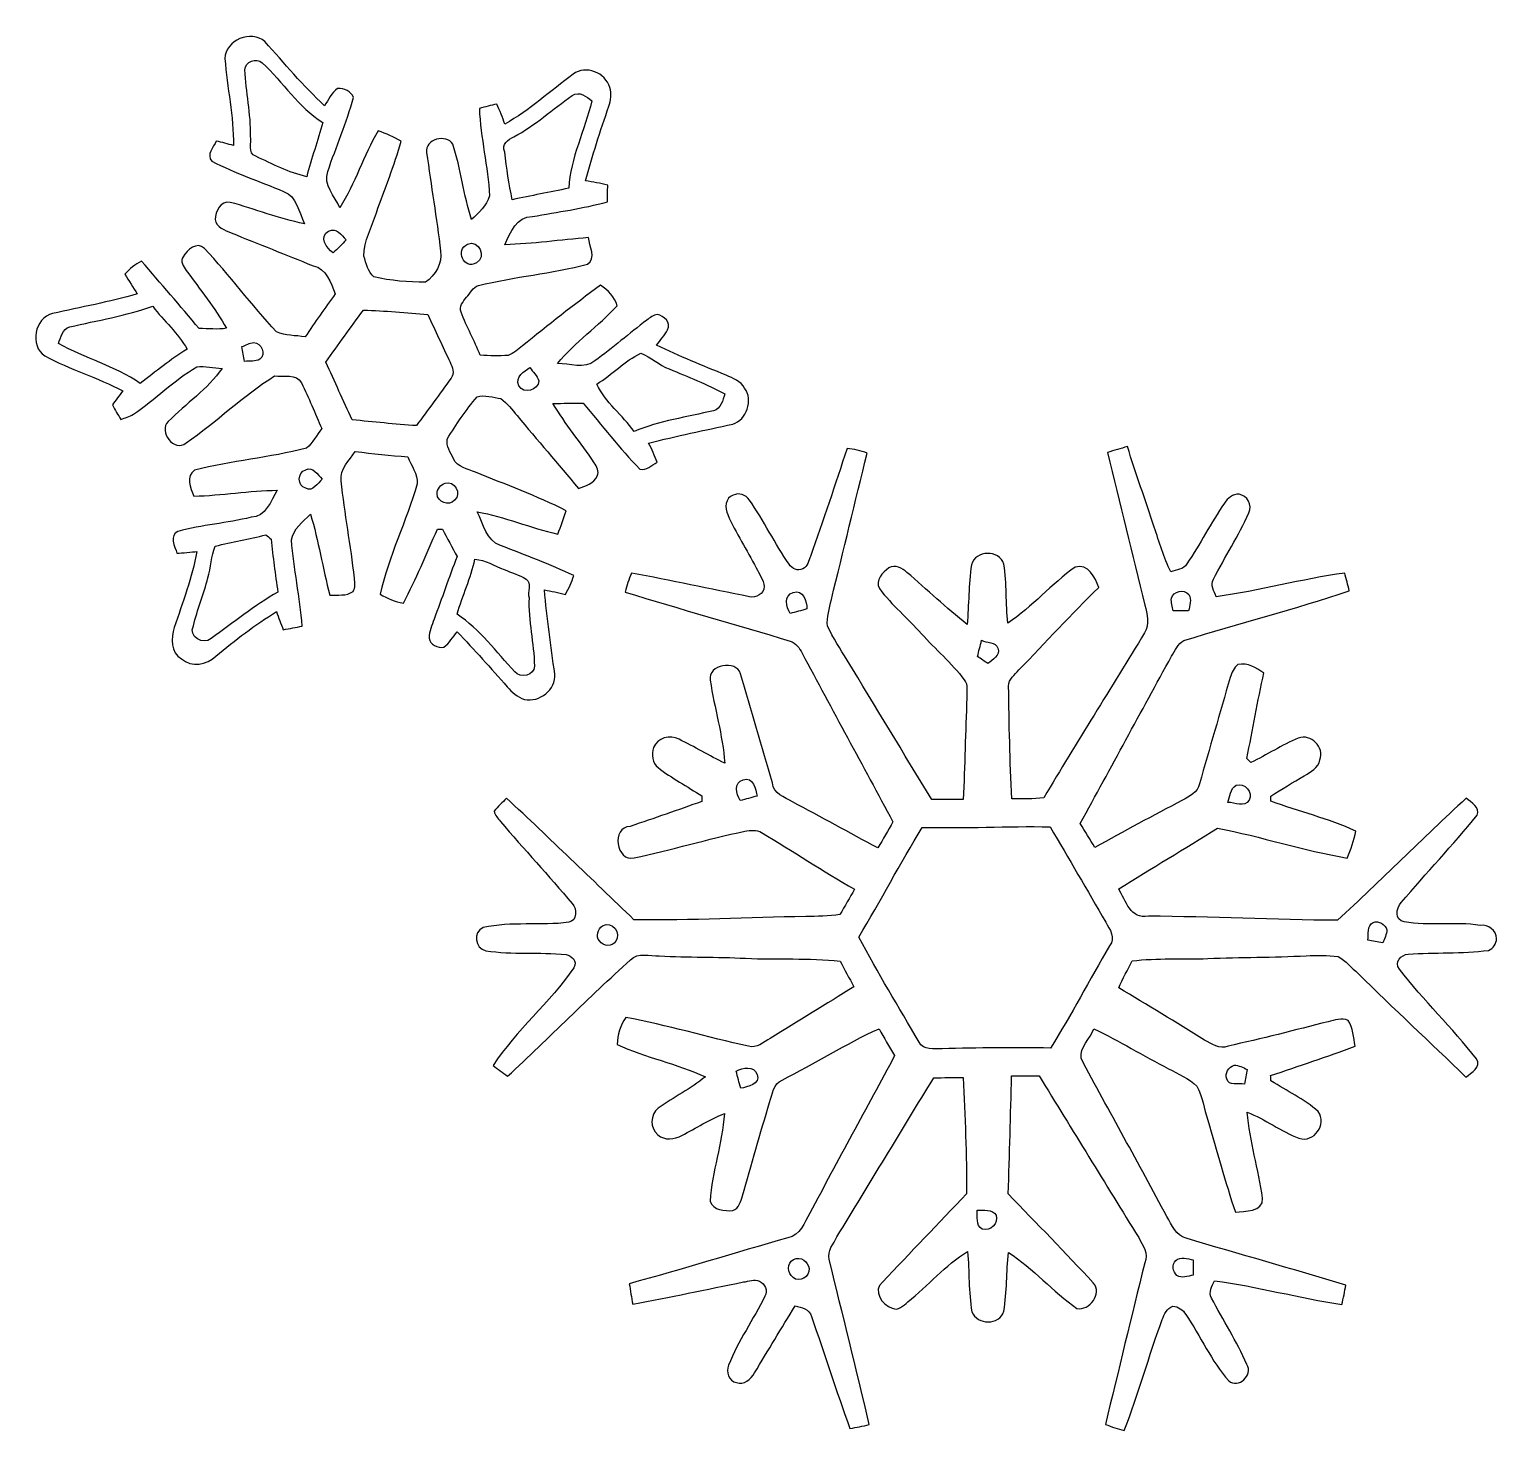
# Model space of a CAD drawing. Header units: centimetres. Extents: x -14 to 13.9, y -13.3 to 13.4.
import ezdxf

# ---------------------------------------------------------------- set-up
doc = ezdxf.new("R2010")
doc.units = ezdxf.units.CM
doc.header["$MEASUREMENT"] = 0
doc.layers.add('Camada 1', color=7, linetype='Continuous')

msp = doc.modelspace()

# ---------------------------------------------------------------- linework, layer by layer
at = {"layer": 'Camada 1', "color": 133}
for points, knots in [([(-10.32051, 12.83758), (-10.30711, 13.19036), (-9.82133, 13.39427), (-9.55816, 13.16143), (-9.55816, 13.16143), (-9.1888, 12.74692), (-8.82826, 12.32253), (-8.42539, 11.93976), (-8.42539, 11.93976), (-8.34214, 12.04877), (-8.29204, 12.19024), (-8.17386, 12.26785), (-8.17386, 12.26785), (-8.05215, 12.28443), (-7.91704, 12.21387), (-7.86941, 12.09851), (-7.86941, 12.09851), (-8.0017, 11.61874), (-8.20244, 11.15942), (-8.36048, 10.6874), (-8.36048, 10.6874), (-8.45467, 10.43481), (-8.21902, 10.2168), (-8.134, 9.99737), (-8.134, 9.99737), (-7.83096, 10.45457), (-7.68879, 10.99432), (-7.40163, 11.45928), (-7.40163, 11.45928), (-7.24747, 11.41412), (-7.10459, 11.34039), (-6.96348, 11.26525), (-6.96348, 11.26525), (-7.08907, 10.80064), (-7.28063, 10.35755), (-7.43409, 9.90212), (-7.43409, 9.90212), (-7.5184, 9.62872), (-7.6775, 9.36872), (-7.67362, 9.0745), (-7.67362, 9.0745), (-7.62635, 8.94045), (-7.59566, 8.77782), (-7.48418, 8.68045), (-7.48418, 8.68045), (-7.16174, 8.61236), (-6.82731, 8.57285), (-6.49817, 8.58379), (-6.49817, 8.58379), (-6.31296, 8.70655), (-6.17608, 8.93939), (-6.21453, 9.1701), (-6.21453, 9.1701), (-6.28438, 9.7984), (-6.3941, 10.42211), (-6.47841, 11.04865), (-6.47841, 11.04865), (-6.52004, 11.30617), (-6.10059, 11.41236), (-5.97782, 11.20634), (-5.97782, 11.20634), (-5.82789, 10.73679), (-5.77074, 10.2429), (-5.62504, 9.77159), (-5.62504, 9.77159), (-5.48746, 9.8993), (-5.33788, 10.04111), (-5.28144, 10.22315), (-5.28144, 10.22315), (-5.30825, 10.78195), (-5.45218, 11.32875), (-5.47405, 11.88861), (-5.47405, 11.88861), (-5.36399, 11.9186), (-5.25427, 11.94682), (-5.14279, 11.97292), (-5.14279, 11.97292), (-5.08423, 11.84769), (-5.03661, 11.71822), (-4.98651, 11.58945), (-4.98651, 11.58945), (-4.5212, 11.85968), (-4.11692, 12.21987), (-3.68794, 12.54125), (-3.68794, 12.54125), (-3.44558, 12.72646), (-3.07375, 12.56418), (-2.98662, 12.28831), (-2.98662, 12.28831), (-2.95734, 12.16977), (-2.9651, 12.04348), (-3.00672, 11.92953), (-3.00672, 11.92953), (-3.17288, 11.46175), (-3.32317, 10.98797), (-3.45334, 10.5089), (-3.45334, 10.5089), (-3.31152, 10.48844), (-3.16794, 10.46727), (-3.03001, 10.42635), (-3.03001, 10.42635), (-3.03107, 10.32157), (-3.03212, 10.2168), (-3.03283, 10.11202), (-3.03283, 10.11202), (-3.50097, 9.97973), (-3.98462, 9.91976), (-4.46158, 9.82945), (-4.46158, 9.82945), (-4.76673, 9.84144), (-4.88244, 9.52182), (-4.98934, 9.29287), (-4.98934, 9.29287), (-4.45594, 9.31122), (-3.92712, 9.38742), (-3.39549, 9.42975), (-3.39549, 9.42975), (-3.3849, 9.26994), (-3.23921, 9.03393), (-3.41454, 8.9221), (-3.41454, 8.9221), (-4.0961, 8.74324), (-4.80589, 8.69103), (-5.48887, 8.51676), (-5.48887, 8.51676), (-5.60035, 8.49101), (-5.64515, 8.36577), (-5.72135, 8.29451), (-5.72135, 8.29451), (-5.77956, 8.21372), (-5.86952, 8.11636), (-5.82154, 8.00982), (-5.82154, 8.00982), (-5.71359, 7.73077), (-5.57036, 7.46725), (-5.45606, 7.19102), (-5.45606, 7.19102), (-5.27861, 7.18185), (-5.10046, 7.17303), (-4.92266, 7.18749), (-4.92266, 7.18749), (-4.82106, 7.227), (-4.74063, 7.30567), (-4.65243, 7.36776), (-4.65243, 7.36776), (-4.16419, 7.76111), (-3.67453, 8.15305), (-3.16759, 8.52205), (-3.16759, 8.52205), (-3.02013, 8.43104), (-2.89983, 8.30051), (-2.84833, 8.13047), (-2.84833, 8.13047), (-3.20922, 7.74453), (-3.65407, 7.44114), (-3.98709, 7.03051), (-3.98709, 7.03051), (-3.75673, 7.03368), (-3.47274, 6.92079), (-3.27378, 7.08272), (-3.27378, 7.08272), (-2.93617, 7.33143), (-2.6162, 7.60271), (-2.28494, 7.85989), (-2.28494, 7.85989), (-2.22321, 7.90434), (-2.15971, 7.95267), (-2.08351, 7.96854), (-2.08351, 7.96854), (-1.9618, 7.93397), (-1.81116, 7.82144), (-1.88877, 7.6715), (-1.88877, 7.6715), (-1.95192, 7.57026), (-2.02777, 7.47783), (-2.09797, 7.38152), (-2.09797, 7.38152), (-1.66476, 7.17338), (-1.22061, 6.98994), (-0.7747, 6.81037), (-0.7747, 6.81037), (-0.64664, 6.74864), (-0.49283, 6.69854), (-0.42369, 6.56202), (-0.42369, 6.56202), (-0.25259, 6.33695), (-0.38453, 5.96018), (-0.64982, 5.87904), (-0.64982, 5.87904), (-1.18427, 5.76121), (-1.72156, 5.65573), (-2.25037, 5.51392), (-2.25037, 5.51392), (-2.18828, 5.39715), (-2.13466, 5.27685), (-2.09091, 5.15161), (-2.09091, 5.15161), (-2.19251, 5.09905), (-2.29588, 4.99181), (-2.41864, 5.02214), (-2.41864, 5.02214), (-2.80529, 5.41584), (-3.14113, 5.85752), (-3.49744, 6.27874), (-3.49744, 6.27874), (-3.6897, 6.27697), (-3.88197, 6.27486), (-4.07423, 6.27168), (-4.07423, 6.27168), (-3.83505, 5.87975), (-3.54401, 5.52309), (-3.28542, 5.14385), (-3.28542, 5.14385), (-3.23921, 5.07047), (-3.18699, 4.97734), (-3.23003, 4.89056), (-3.23003, 4.89056), (-3.2893, 4.74698), (-3.45863, 4.70359), (-3.58881, 4.65631), (-3.58881, 4.65631), (-3.97122, 5.12269), (-4.37127, 5.57424), (-4.75403, 6.04061), (-4.75403, 6.04061), (-4.85211, 6.1535), (-4.94383, 6.27556), (-5.06201, 6.36729), (-5.06201, 6.36729), (-5.21017, 6.37822), (-5.37175, 6.44984), (-5.51744, 6.39833), (-5.51744, 6.39833), (-5.72876, 6.14821), (-5.91785, 5.87587), (-6.08506, 5.59435), (-6.08506, 5.59435), (-6.11329, 5.46029), (-6.01592, 5.33506), (-5.96724, 5.21652), (-5.96724, 5.21652), (-5.88857, 5.05883), (-5.69666, 5.02849), (-5.55025, 4.96182), (-5.55025, 4.96182), (-4.96993, 4.72793), (-4.38009, 4.51309), (-3.82129, 4.23086), (-3.82129, 4.23086), (-3.8668, 4.08023), (-3.92112, 3.93171), (-3.9811, 3.78601), (-3.9811, 3.78601), (-4.49933, 3.90243), (-4.99075, 4.11797), (-5.51568, 4.20758), (-5.51568, 4.20758), (-5.39256, 3.98462), (-5.34705, 3.65231), (-5.07047, 3.57011), (-5.07047, 3.57011), (-4.60375, 3.38349), (-4.12997, 3.21204), (-3.67594, 2.99402), (-3.67594, 2.99402), (-3.71651, 2.8702), (-3.76943, 2.75026), (-3.83681, 2.63842), (-3.83681, 2.63842), (-3.96946, 2.66841), (-4.1021, 2.6984), (-4.23545, 2.7245), (-4.23545, 2.7245), (-4.185, 2.18863), (-4.11656, 1.65453), (-4.03578, 1.12254), (-4.03578, 1.12254), (-4.01073, 0.82832), (-4.33105, 0.57362), (-4.6161, 0.63888), (-4.6161, 0.63888), (-4.74768, 0.68086), (-4.85563, 0.77399), (-4.94171, 0.87877), (-4.94171, 0.87877), (-5.25498, 1.2319), (-5.56966, 1.58327), (-5.89527, 1.92476), (-5.89527, 1.92476), (-5.97923, 1.82668), (-6.0452, 1.70956), (-6.14927, 1.63089), (-6.14927, 1.63089), (-6.26463, 1.61713), (-6.41421, 1.67746), (-6.4329, 1.80516), (-6.4329, 1.80516), (-6.43184, 1.93111), (-6.37505, 2.04858), (-6.33624, 2.16535), (-6.33624, 2.16535), (-6.18737, 2.56152), (-6.0519, 2.96263), (-5.89809, 3.35668), (-5.89809, 3.35668), (-5.99228, 3.53025), (-6.08436, 3.70487), (-6.17608, 3.87985), (-6.17608, 3.87985), (-6.20042, 3.87914), (-6.24875, 3.87738), (-6.27274, 3.87667), (-6.27274, 3.87667), (-6.48264, 3.40642), (-6.67914, 2.92876), (-6.92079, 2.47332), (-6.92079, 2.47332), (-7.07849, 2.49802), (-7.22595, 2.55834), (-7.36141, 2.64019), (-7.36141, 2.64019), (-7.20407, 3.36409), (-6.85835, 4.0319), (-6.65692, 4.74274), (-6.65692, 4.74274), (-6.64492, 4.92936), (-6.7751, 5.08917), (-6.8393, 5.25639), (-6.8393, 5.25639), (-7.17232, 5.28496), (-7.50499, 5.3146), (-7.83625, 5.36011), (-7.83625, 5.36011), (-7.94738, 5.18724), (-8.13611, 5.03061), (-8.10507, 4.79954), (-8.10507, 4.79954), (-8.04298, 4.17971), (-7.91915, 3.56658), (-7.85319, 2.9464), (-7.85319, 2.9464), (-7.85177, 2.87126), (-7.82144, 2.7626), (-7.88, 2.69452), (-7.88, 2.69452), (-8.00594, 2.59821), (-8.17492, 2.63207), (-8.32379, 2.62431), (-8.32379, 2.62431), (-8.45608, 3.13443), (-8.53616, 3.6576), (-8.68962, 4.16207), (-8.68962, 4.16207), (-8.83144, 4.02061), (-9.02264, 3.88161), (-9.05369, 3.67383), (-9.05369, 3.67383), (-9.00889, 3.12491), (-8.88894, 2.5841), (-8.84731, 2.03412), (-8.84731, 2.03412), (-8.9669, 2.00695), (-9.08791, 1.9872), (-9.20856, 1.96568), (-9.20856, 1.96568), (-9.25442, 2.07927), (-9.2971, 2.19392), (-9.33767, 2.30893), (-9.33767, 2.30893), (-9.74443, 2.05846), (-10.12649, 1.76777), (-10.49196, 1.4605), (-10.49196, 1.4605), (-10.66165, 1.29258), (-10.95939, 1.24107), (-11.14601, 1.41287), (-11.14601, 1.41287), (-11.35274, 1.53176), (-11.34745, 1.80622), (-11.28571, 2.00695), (-11.28571, 2.00695), (-11.12344, 2.48285), (-10.94493, 2.95734), (-10.85215, 3.45334), (-10.85215, 3.45334), (-10.9474, 3.44487), (-11.1379, 3.42794), (-11.2328, 3.41912), (-11.2328, 3.41912), (-11.27372, 3.54612), (-11.38308, 3.76555), (-11.2141, 3.83752), (-11.2141, 3.83752), (-10.75619, 3.95781), (-10.27994, 3.9945), (-9.81957, 4.10457), (-9.81957, 4.10457), (-9.53699, 4.11268), (-9.4495, 4.41889), (-9.32145, 4.61927), (-9.32145, 4.61927), (-9.85344, 4.61645), (-10.37978, 4.51873), (-10.91177, 4.50815), (-10.91177, 4.50815), (-10.97174, 4.66055), (-11.07193, 4.88915), (-10.89554, 5.00168), (-10.89554, 5.00168), (-10.19492, 5.17878), (-9.4675, 5.2391), (-8.76723, 5.42078), (-8.76723, 5.42078), (-8.64729, 5.52415), (-8.57144, 5.66984), (-8.47407, 5.79367), (-8.47407, 5.79367), (-8.60601, 6.08224), (-8.71679, 6.38104), (-8.86319, 6.66256), (-8.86319, 6.66256), (-8.94821, 6.85094), (-9.21738, 6.7691), (-9.37542, 6.79521), (-9.37542, 6.79521), (-9.97126, 6.4195), (-10.48138, 5.92349), (-11.05782, 5.51991), (-11.05782, 5.51991), (-11.28465, 5.33329), (-11.59722, 5.74287), (-11.39719, 5.92843), (-11.39719, 5.92843), (-11.0617, 6.27027), (-10.64895, 6.54262), (-10.37308, 6.93984), (-10.37308, 6.93984), (-10.53253, 6.94443), (-10.69552, 6.9917), (-10.85568, 6.96877), (-10.85568, 6.96877), (-11.29065, 6.71477), (-11.6459, 6.34965), (-12.06218, 6.06813), (-12.06218, 6.06813), (-12.13555, 6.02156), (-12.22163, 6.00181), (-12.2996, 5.96477), (-12.2996, 5.96477), (-12.35604, 6.05649), (-12.41107, 6.14892), (-12.46293, 6.24311), (-12.46293, 6.24311), (-12.39696, 6.33307), (-12.33029, 6.42302), (-12.26361, 6.51263), (-12.26361, 6.51263), (-12.7441, 6.76416), (-13.26938, 6.91903), (-13.74669, 7.17585), (-13.74669, 7.17585), (-14.04373, 7.3667), (-13.94319, 7.90575), (-13.60135, 7.98371), (-13.60135, 7.98371), (-13.06301, 8.1033), (-12.52079, 8.20773), (-11.9895, 8.35695), (-11.9895, 8.35695), (-12.06782, 8.48184), (-12.14614, 8.60707), (-12.22481, 8.7316), (-12.22481, 8.7316), (-12.1345, 8.83355), (-12.02619, 8.91787), (-11.90731, 8.98419), (-11.90731, 8.98419), (-11.54183, 8.55486), (-11.17035, 8.13047), (-10.80982, 7.69726), (-10.80982, 7.69726), (-10.63625, 7.6962), (-10.46057, 7.67715), (-10.2877, 7.70361), (-10.2877, 7.70361), (-10.51384, 8.09166), (-10.79182, 8.44479), (-11.05852, 8.80498), (-11.05852, 8.80498), (-11.10403, 8.88083), (-11.18376, 8.98102), (-11.1132, 9.06604), (-11.1132, 9.06604), (-11.04159, 9.1948), (-10.84897, 9.36519), (-10.70927, 9.22302), (-10.70927, 9.22302), (-10.22879, 8.71467), (-9.81498, 8.14599), (-9.33626, 7.63623), (-9.33626, 7.63623), (-9.16975, 7.55615), (-8.97079, 7.56955), (-8.78981, 7.54098), (-8.78981, 7.54098), (-8.60672, 7.81932), (-8.41269, 8.09025), (-8.21725, 8.36013), (-8.21725, 8.36013), (-8.31074, 8.57003), (-8.38235, 8.83955), (-8.64129, 8.89388), (-8.64129, 8.89388), (-9.16093, 9.10096), (-9.67846, 9.31333), (-10.1988, 9.5183), (-10.1988, 9.5183), (-10.3191, 9.5698), (-10.4835, 9.62448), (-10.50572, 9.77441), (-10.50572, 9.77441), (-10.50396, 9.92434), (-10.40059, 10.14095), (-10.21997, 10.10003), (-10.21997, 10.10003), (-9.74584, 9.97585), (-9.28934, 9.78676), (-8.80604, 9.69504), (-8.80604, 9.69504), (-8.90834, 9.9127), (-8.94891, 10.21574), (-9.2015, 10.30852), (-9.2015, 10.30852), (-9.65764, 10.49831), (-10.1286, 10.65706), (-10.56781, 10.8839), (-10.56781, 10.8839), (-10.67964, 11.00314), (-10.53818, 11.15377), (-10.48455, 11.26772), (-10.48455, 11.26772), (-10.37378, 11.24126), (-10.26372, 11.21304), (-10.15365, 11.18305), (-10.15365, 11.18305), (-10.15541, 11.73974), (-10.27571, 12.28513), (-10.32051, 12.83758), (-10.32051, 12.83758), (-10.32051, 12.83758), (-10.32051, 12.83758), (-10.32051, 12.83758)], [0, 0, 0, 0, 0.00719424, 0.00719424, 0.00719424, 0.00719424, 0.01438849, 0.01438849, 0.01438849, 0.01438849, 0.02158273, 0.02158273, 0.02158273, 0.02158273, 0.02877698, 0.02877698, 0.02877698, 0.02877698, 0.03597122, 0.03597122, 0.03597122, 0.03597122, 0.04316547, 0.04316547, 0.04316547, 0.04316547, 0.05035971, 0.05035971, 0.05035971, 0.05035971, 0.05755396, 0.05755396, 0.05755396, 0.05755396, 0.0647482, 0.0647482, 0.0647482, 0.0647482, 0.07194245, 0.07194245, 0.07194245, 0.07194245, 0.07913669, 0.07913669, 0.07913669, 0.07913669, 0.08633094, 0.08633094, 0.08633094, 0.08633094, 0.09352518, 0.09352518, 0.09352518, 0.09352518, 0.10071942, 0.10071942, 0.10071942, 0.10071942, 0.10791367, 0.10791367, 0.10791367, 0.10791367, 0.11510791, 0.11510791, 0.11510791, 0.11510791, 0.12230216, 0.12230216, 0.12230216, 0.12230216, 0.1294964, 0.1294964, 0.1294964, 0.1294964, 0.13669065, 0.13669065, 0.13669065, 0.13669065, 0.14388489, 0.14388489, 0.14388489, 0.14388489, 0.15107914, 0.15107914, 0.15107914, 0.15107914, 0.15827338, 0.15827338, 0.15827338, 0.15827338, 0.16546763, 0.16546763, 0.16546763, 0.16546763, 0.17266187, 0.17266187, 0.17266187, 0.17266187, 0.17985612, 0.17985612, 0.17985612, 0.17985612, 0.18705036, 0.18705036, 0.18705036, 0.18705036, 0.1942446, 0.1942446, 0.1942446, 0.1942446, 0.20143885, 0.20143885, 0.20143885, 0.20143885, 0.20863309, 0.20863309, 0.20863309, 0.20863309, 0.21582734, 0.21582734, 0.21582734, 0.21582734, 0.22302158, 0.22302158, 0.22302158, 0.22302158, 0.23021583, 0.23021583, 0.23021583, 0.23021583, 0.23741007, 0.23741007, 0.23741007, 0.23741007, 0.24460432, 0.24460432, 0.24460432, 0.24460432, 0.25179856, 0.25179856, 0.25179856, 0.25179856, 0.25899281, 0.25899281, 0.25899281, 0.25899281, 0.26618705, 0.26618705, 0.26618705, 0.26618705, 0.27338129, 0.27338129, 0.27338129, 0.27338129, 0.28057554, 0.28057554, 0.28057554, 0.28057554, 0.28776978, 0.28776978, 0.28776978, 0.28776978, 0.29496403, 0.29496403, 0.29496403, 0.29496403, 0.30215827, 0.30215827, 0.30215827, 0.30215827, 0.30935252, 0.30935252, 0.30935252, 0.30935252, 0.31654676, 0.31654676, 0.31654676, 0.31654676, 0.32374101, 0.32374101, 0.32374101, 0.32374101, 0.33093525, 0.33093525, 0.33093525, 0.33093525, 0.3381295, 0.3381295, 0.3381295, 0.3381295, 0.34532374, 0.34532374, 0.34532374, 0.34532374, 0.35251799, 0.35251799, 0.35251799, 0.35251799, 0.35971223, 0.35971223, 0.35971223, 0.35971223, 0.36690647, 0.36690647, 0.36690647, 0.36690647, 0.37410072, 0.37410072, 0.37410072, 0.37410072, 0.38129496, 0.38129496, 0.38129496, 0.38129496, 0.38848921, 0.38848921, 0.38848921, 0.38848921, 0.39568345, 0.39568345, 0.39568345, 0.39568345, 0.4028777, 0.4028777, 0.4028777, 0.4028777, 0.41007194, 0.41007194, 0.41007194, 0.41007194, 0.41726619, 0.41726619, 0.41726619, 0.41726619, 0.42446043, 0.42446043, 0.42446043, 0.42446043, 0.43165468, 0.43165468, 0.43165468, 0.43165468, 0.43884892, 0.43884892, 0.43884892, 0.43884892, 0.44604317, 0.44604317, 0.44604317, 0.44604317, 0.45323741, 0.45323741, 0.45323741, 0.45323741, 0.46043165, 0.46043165, 0.46043165, 0.46043165, 0.4676259, 0.4676259, 0.4676259, 0.4676259, 0.47482014, 0.47482014, 0.47482014, 0.47482014, 0.48201439, 0.48201439, 0.48201439, 0.48201439, 0.48920863, 0.48920863, 0.48920863, 0.48920863, 0.49640288, 0.49640288, 0.49640288, 0.49640288, 0.50359712, 0.50359712, 0.50359712, 0.50359712, 0.51079137, 0.51079137, 0.51079137, 0.51079137, 0.51798561, 0.51798561, 0.51798561, 0.51798561, 0.52517986, 0.52517986, 0.52517986, 0.52517986, 0.5323741, 0.5323741, 0.5323741, 0.5323741, 0.53956835, 0.53956835, 0.53956835, 0.53956835, 0.54676259, 0.54676259, 0.54676259, 0.54676259, 0.55395683, 0.55395683, 0.55395683, 0.55395683, 0.56115108, 0.56115108, 0.56115108, 0.56115108, 0.56834532, 0.56834532, 0.56834532, 0.56834532, 0.57553957, 0.57553957, 0.57553957, 0.57553957, 0.58273381, 0.58273381, 0.58273381, 0.58273381, 0.58992806, 0.58992806, 0.58992806, 0.58992806, 0.5971223, 0.5971223, 0.5971223, 0.5971223, 0.60431655, 0.60431655, 0.60431655, 0.60431655, 0.61151079, 0.61151079, 0.61151079, 0.61151079, 0.61870504, 0.61870504, 0.61870504, 0.61870504, 0.62589928, 0.62589928, 0.62589928, 0.62589928, 0.63309353, 0.63309353, 0.63309353, 0.63309353, 0.64028777, 0.64028777, 0.64028777, 0.64028777, 0.64748201, 0.64748201, 0.64748201, 0.64748201, 0.65467626, 0.65467626, 0.65467626, 0.65467626, 0.6618705, 0.6618705, 0.6618705, 0.6618705, 0.66906475, 0.66906475, 0.66906475, 0.66906475, 0.67625899, 0.67625899, 0.67625899, 0.67625899, 0.68345324, 0.68345324, 0.68345324, 0.68345324, 0.69064748, 0.69064748, 0.69064748, 0.69064748, 0.69784173, 0.69784173, 0.69784173, 0.69784173, 0.70503597, 0.70503597, 0.70503597, 0.70503597, 0.71223022, 0.71223022, 0.71223022, 0.71223022, 0.71942446, 0.71942446, 0.71942446, 0.71942446, 0.72661871, 0.72661871, 0.72661871, 0.72661871, 0.73381295, 0.73381295, 0.73381295, 0.73381295, 0.74100719, 0.74100719, 0.74100719, 0.74100719, 0.74820144, 0.74820144, 0.74820144, 0.74820144, 0.75539568, 0.75539568, 0.75539568, 0.75539568, 0.76258993, 0.76258993, 0.76258993, 0.76258993, 0.76978417, 0.76978417, 0.76978417, 0.76978417, 0.77697842, 0.77697842, 0.77697842, 0.77697842, 0.78417266, 0.78417266, 0.78417266, 0.78417266, 0.79136691, 0.79136691, 0.79136691, 0.79136691, 0.79856115, 0.79856115, 0.79856115, 0.79856115, 0.8057554, 0.8057554, 0.8057554, 0.8057554, 0.81294964, 0.81294964, 0.81294964, 0.81294964, 0.82014388, 0.82014388, 0.82014388, 0.82014388, 0.82733813, 0.82733813, 0.82733813, 0.82733813, 0.83453237, 0.83453237, 0.83453237, 0.83453237, 0.84172662, 0.84172662, 0.84172662, 0.84172662, 0.84892086, 0.84892086, 0.84892086, 0.84892086, 0.85611511, 0.85611511, 0.85611511, 0.85611511, 0.86330935, 0.86330935, 0.86330935, 0.86330935, 0.8705036, 0.8705036, 0.8705036, 0.8705036, 0.87769784, 0.87769784, 0.87769784, 0.87769784, 0.88489209, 0.88489209, 0.88489209, 0.88489209, 0.89208633, 0.89208633, 0.89208633, 0.89208633, 0.89928058, 0.89928058, 0.89928058, 0.89928058, 0.90647482, 0.90647482, 0.90647482, 0.90647482, 0.91366906, 0.91366906, 0.91366906, 0.91366906, 0.92086331, 0.92086331, 0.92086331, 0.92086331, 0.92805755, 0.92805755, 0.92805755, 0.92805755, 0.9352518, 0.9352518, 0.9352518, 0.9352518, 0.94244604, 0.94244604, 0.94244604, 0.94244604, 0.94964029, 0.94964029, 0.94964029, 0.94964029, 0.95683453, 0.95683453, 0.95683453, 0.95683453, 0.96402878, 0.96402878, 0.96402878, 0.96402878, 0.97122302, 0.97122302, 0.97122302, 0.97122302, 0.97841727, 0.97841727, 0.97841727, 0.97841727, 0.98561151, 0.98561151, 0.98561151, 0.98561151, 1, 1, 1, 1]), ([(-9.93775, 12.62662), (-9.92611, 12.20258), (-9.81675, 11.7856), (-9.83439, 11.35909), (-9.83439, 11.35909), (-9.80369, 11.24514), (-9.89718, 11.03207), (-9.73279, 10.9795), (-9.73279, 10.9795), (-9.41952, 10.82992), (-9.10272, 10.66694), (-8.76265, 10.58862), (-8.76265, 10.58862), (-8.67692, 10.93893), (-8.54322, 11.27442), (-8.45608, 11.62403), (-8.45608, 11.62403), (-8.92457, 11.90484), (-9.20926, 12.39767), (-9.60931, 12.75715), (-9.60931, 12.75715), (-9.72255, 12.86087), (-9.93175, 12.78325), (-9.93775, 12.62662), (-9.93775, 12.62662), (-9.93775, 12.62662), (-9.93775, 12.62662), (-9.93775, 12.62662)], [0, 0, 0, 0, 0.125, 0.125, 0.125, 0.125, 0.25, 0.25, 0.25, 0.25, 0.375, 0.375, 0.375, 0.375, 0.5, 0.5, 0.5, 0.5, 0.625, 0.625, 0.625, 0.625, 0.75, 0.75, 0.75, 0.75, 1, 1, 1, 1]), ([(-3.70628, 12.13591), (-4.07846, 11.87697), (-4.4129, 11.56159), (-4.81612, 11.34921), (-4.81612, 11.34921), (-4.91843, 11.28995), (-5.06589, 11.21375), (-4.98757, 11.05817), (-4.98757, 11.05817), (-4.95759, 10.75337), (-4.91278, 10.44928), (-4.84681, 10.14977), (-4.84681, 10.14977), (-4.49051, 10.23055), (-4.13032, 10.29229), (-3.77331, 10.36955), (-3.77331, 10.36955), (-3.73909, 10.9481), (-3.46392, 11.47551), (-3.33057, 12.0329), (-3.33057, 12.0329), (-3.43958, 12.10804), (-3.56129, 12.22904), (-3.70628, 12.13591), (-3.70628, 12.13591), (-3.70628, 12.13591), (-3.70628, 12.13591), (-3.70628, 12.13591)], [0, 0, 0, 0, 0.125, 0.125, 0.125, 0.125, 0.25, 0.25, 0.25, 0.25, 0.375, 0.375, 0.375, 0.375, 0.5, 0.5, 0.5, 0.5, 0.625, 0.625, 0.625, 0.625, 0.75, 0.75, 0.75, 0.75, 1, 1, 1, 1]), ([(-8.34849, 9.55463), (-8.52523, 9.45444), (-8.39223, 9.22373), (-8.261, 9.14082), (-8.261, 9.14082), (-8.17174, 9.21702), (-8.08849, 9.30028), (-8.01194, 9.38953), (-8.01194, 9.38953), (-8.10189, 9.4802), (-8.19044, 9.62166), (-8.34849, 9.55463), (-8.34849, 9.55463), (-8.34849, 9.55463), (-8.34849, 9.55463), (-8.34849, 9.55463)], [0, 0, 0, 0, 0.2, 0.2, 0.2, 0.2, 0.4, 0.4, 0.4, 0.4, 0.6, 0.6, 0.6, 0.6, 1, 1, 1, 1]), ([(-5.70195, 9.30381), (-5.93407, 9.20856), (-5.77603, 8.80075), (-5.52944, 8.95032), (-5.52944, 8.95032), (-5.33047, 9.05439), (-5.47546, 9.40259), (-5.70195, 9.30381), (-5.70195, 9.30381), (-5.70195, 9.30381), (-5.70195, 9.30381), (-5.70195, 9.30381)], [0, 0, 0, 0, 0.25, 0.25, 0.25, 0.25, 0.5, 0.5, 0.5, 0.5, 1, 1, 1, 1]), ([(-13.27503, 7.73077), (-13.41579, 7.6962), (-13.44754, 7.52404), (-13.48916, 7.41186), (-13.48916, 7.41186), (-12.98257, 7.13211), (-12.41213, 6.985), (-11.9313, 6.65515), (-11.9313, 6.65515), (-11.63849, 6.87705), (-11.35415, 7.11129), (-11.04089, 7.30391), (-11.04089, 7.30391), (-11.20457, 7.61506), (-11.48609, 7.84049), (-11.69141, 8.12235), (-11.69141, 8.12235), (-12.20611, 7.94279), (-12.7448, 7.85107), (-13.27503, 7.73077), (-13.27503, 7.73077), (-13.27503, 7.73077), (-13.27503, 7.73077), (-13.27503, 7.73077)], [0, 0, 0, 0, 0.14285714, 0.14285714, 0.14285714, 0.14285714, 0.28571429, 0.28571429, 0.28571429, 0.28571429, 0.42857143, 0.42857143, 0.42857143, 0.42857143, 0.57142857, 0.57142857, 0.57142857, 0.57142857, 0.71428571, 0.71428571, 0.71428571, 0.71428571, 1, 1, 1, 1]), ([(-7.6835, 8.04651), (-7.92621, 7.72089), (-8.16469, 7.39281), (-8.3954, 7.05873), (-8.3954, 7.05873), (-8.22713, 6.69361), (-8.06662, 6.32531), (-7.89905, 5.95983), (-7.89905, 5.95983), (-7.49018, 5.92102), (-7.08201, 5.87798), (-6.67209, 5.85047), (-6.67209, 5.85047), (-6.45089, 6.15068), (-6.2297, 6.45089), (-6.0131, 6.75428), (-6.0131, 6.75428), (-5.93937, 6.8453), (-5.99122, 6.96172), (-6.03038, 7.0552), (-6.03038, 7.0552), (-6.17114, 7.35965), (-6.31649, 7.66163), (-6.45442, 7.96713), (-6.45442, 7.96713), (-6.8647, 7.98724), (-7.27216, 8.04686), (-7.6835, 8.04651), (-7.6835, 8.04651), (-7.6835, 8.04651), (-7.6835, 8.04651), (-7.6835, 8.04651)], [0, 0, 0, 0, 0.11111111, 0.11111111, 0.11111111, 0.11111111, 0.22222222, 0.22222222, 0.22222222, 0.22222222, 0.33333333, 0.33333333, 0.33333333, 0.33333333, 0.44444444, 0.44444444, 0.44444444, 0.44444444, 0.55555556, 0.55555556, 0.55555556, 0.55555556, 0.66666667, 0.66666667, 0.66666667, 0.66666667, 0.77777778, 0.77777778, 0.77777778, 0.77777778, 1, 1, 1, 1]), ([(-9.99455, 7.354), (-9.97867, 7.25981), (-9.96209, 7.16562), (-9.94551, 7.07108), (-9.94551, 7.07108), (-9.84885, 7.08448), (-9.73878, 7.06085), (-9.65412, 7.11447), (-9.65412, 7.11447), (-9.52535, 7.20619), (-9.6266, 7.43338), (-9.77265, 7.43197), (-9.77265, 7.43197), (-9.85132, 7.42209), (-9.92223, 7.38399), (-9.99455, 7.354), (-9.99455, 7.354), (-9.99455, 7.354), (-9.99455, 7.354), (-9.99455, 7.354)], [0, 0, 0, 0, 0.16666667, 0.16666667, 0.16666667, 0.16666667, 0.33333333, 0.33333333, 0.33333333, 0.33333333, 0.5, 0.5, 0.5, 0.5, 0.66666667, 0.66666667, 0.66666667, 0.66666667, 1, 1, 1, 1]), ([(-3.23921, 6.64104), (-3.07058, 6.29285), (-2.75202, 6.04979), (-2.52554, 5.74146), (-2.52554, 5.74146), (-2.04082, 5.94042), (-1.51941, 6.0131), (-1.01247, 6.1341), (-1.01247, 6.1341), (-0.87171, 6.16797), (-0.83961, 6.34083), (-0.79798, 6.45266), (-0.79798, 6.45266), (-1.137, 6.64139), (-1.50107, 6.77686), (-1.85667, 6.92891), (-1.85667, 6.92891), (-2.05281, 6.99982), (-2.20345, 7.15857), (-2.39924, 7.227), (-2.39924, 7.227), (-2.71004, 7.08484), (-2.94711, 6.81814), (-3.23921, 6.64104), (-3.23921, 6.64104), (-3.23921, 6.64104), (-3.23921, 6.64104), (-3.23921, 6.64104)], [0, 0, 0, 0, 0.125, 0.125, 0.125, 0.125, 0.25, 0.25, 0.25, 0.25, 0.375, 0.375, 0.375, 0.375, 0.5, 0.5, 0.5, 0.5, 0.625, 0.625, 0.625, 0.625, 0.75, 0.75, 0.75, 0.75, 1, 1, 1, 1]), ([(-4.72087, 6.60964), (-4.63832, 6.44278), (-4.34587, 6.52216), (-4.33952, 6.70101), (-4.33952, 6.70101), (-4.37339, 6.79944), (-4.45629, 6.87211), (-4.51026, 6.95819), (-4.51026, 6.95819), (-4.62315, 6.87352), (-4.79954, 6.7945), (-4.72087, 6.60964), (-4.72087, 6.60964), (-4.72087, 6.60964), (-4.72087, 6.60964), (-4.72087, 6.60964)], [0, 0, 0, 0, 0.2, 0.2, 0.2, 0.2, 0.4, 0.4, 0.4, 0.4, 0.6, 0.6, 0.6, 0.6, 1, 1, 1, 1]), ([(1.52753, 5.41549), (1.65911, 5.40456), (1.78611, 5.36857), (1.91135, 5.32871), (1.91135, 5.32871), (1.68275, 4.39984), (1.45874, 3.46992), (1.22943, 2.54106), (1.22943, 2.54106), (1.19451, 2.37349), (1.13418, 2.20521), (1.15711, 2.03094), (1.15711, 2.03094), (1.25942, 1.80481), (1.40123, 1.59949), (1.52753, 1.38677), (1.52753, 1.38677), (2.07045, 0.50412), (2.59891, -0.38664), (3.14466, -1.26753), (3.14466, -1.26753), (3.34257, -1.26788), (3.54083, -1.26929), (3.73909, -1.27035), (3.73909, -1.27035), (3.77437, -0.62371), (3.78037, 0.02399), (3.80965, 0.67063), (3.80965, 0.67063), (3.79166, 0.77929), (3.84492, 0.91757), (3.75885, 1.01106), (3.75885, 1.01106), (3.52319, 1.33456), (3.20816, 1.58821), (2.94605, 1.88842), (2.94605, 1.88842), (2.68746, 2.18193), (2.37984, 2.43064), (2.14736, 2.74673), (2.14736, 2.74673), (2.05387, 2.91042), (2.20557, 3.05752), (2.32622, 3.14254), (2.32622, 3.14254), (2.44157, 3.21522), (2.58233, 3.13796), (2.66806, 3.05576), (2.66806, 3.05576), (3.05294, 2.72944), (3.41665, 2.37772), (3.81423, 2.06622), (3.81423, 2.06622), (3.84881, 2.44299), (3.84034, 2.82434), (3.89784, 3.19864), (3.89784, 3.19864), (3.96804, 3.4865), (4.42912, 3.49109), (4.51626, 3.21239), (4.51626, 3.21239), (4.57447, 2.84233), (4.54378, 2.46274), (4.59281, 2.09091), (4.59281, 2.09091), (5.05636, 2.40171), (5.42043, 2.83492), (5.8741, 3.15771), (5.8741, 3.15771), (6.12034, 3.23356), (6.2544, 2.95346), (6.32142, 2.76931), (6.32142, 2.76931), (5.79437, 2.26448), (5.30931, 1.71873), (4.79884, 1.19803), (4.79884, 1.19803), (4.72652, 1.10596), (4.60093, 1.02376), (4.60375, 0.89253), (4.60375, 0.89253), (4.61504, 0.17745), (4.62668, -0.53799), (4.66831, -1.25236), (4.66831, -1.25236), (4.8708, -1.25836), (5.074, -1.25942), (5.27579, -1.23261), (5.27579, -1.23261), (5.90056, -0.17674), (6.55849, 0.85937), (7.19455, 1.90853), (7.19455, 1.90853), (7.29509, 2.06551), (7.24147, 2.26766), (7.2009, 2.43452), (7.2009, 2.43452), (6.9536, 3.40007), (6.73065, 4.37127), (6.48723, 5.33788), (6.48723, 5.33788), (6.61317, 5.37774), (6.74017, 5.41584), (6.86788, 5.45112), (6.86788, 5.45112), (7.02275, 4.93571), (7.21254, 4.43124), (7.37729, 3.91866), (7.37729, 3.91866), (7.47642, 3.63326), (7.55368, 3.33728), (7.69479, 3.06811), (7.69479, 3.06811), (7.79251, 3.10691), (7.93856, 3.11044), (7.99818, 3.21733), (7.99818, 3.21733), (8.25077, 3.59445), (8.46032, 3.99874), (8.71326, 4.37586), (8.71326, 4.37586), (8.77499, 4.46934), (8.87554, 4.54942), (8.99301, 4.54554), (8.99301, 4.54554), (9.14788, 4.5212), (9.25618, 4.33952), (9.17787, 4.18994), (9.17787, 4.18994), (8.98842, 3.75073), (8.72243, 3.34998), (8.50371, 2.92594), (8.50371, 2.92594), (8.44127, 2.81411), (8.51852, 2.69593), (8.55874, 2.59115), (8.55874, 2.59115), (9.38001, 2.70651), (10.18222, 2.92947), (11.0042, 3.042), (11.0042, 3.042), (11.03489, 2.93123), (11.06523, 2.82011), (11.09204, 2.70827), (11.09204, 2.70827), (10.05452, 2.35232), (8.98595, 2.08915), (7.94138, 1.75683), (7.94138, 1.75683), (7.82285, 1.70074), (7.77804, 1.56351), (7.70749, 1.46226), (7.70749, 1.46226), (7.12576, 0.40181), (6.55214, -0.66252), (5.96935, -1.72226), (5.96935, -1.72226), (6.06002, -1.87678), (6.15386, -2.02988), (6.24734, -2.18334), (6.24734, -2.18334), (6.79626, -1.87078), (7.35577, -1.57656), (7.91492, -1.2827), (7.91492, -1.2827), (8.04333, -1.20297), (8.20632, -1.13171), (8.23912, -0.96802), (8.23912, -0.96802), (8.43492, -0.29457), (8.62612, 0.381), (8.82474, 1.0541), (8.82474, 1.0541), (8.85366, 1.14582), (8.89317, 1.24037), (8.97255, 1.30034), (8.97255, 1.30034), (9.16058, 1.35043), (9.31545, 1.23049), (9.46573, 1.143), (9.46573, 1.143), (9.34649, 0.6029), (9.24913, 0.05821), (9.14224, -0.48472), (9.14224, -0.48472), (9.16622, -0.51012), (9.19057, -0.53552), (9.21526, -0.56162), (9.21526, -0.56162), (9.52429, -0.42157), (9.80687, -0.22648), (10.12155, -0.10089), (10.12155, -0.10089), (10.35861, -0.00635), (10.62708, -0.27234), (10.53253, -0.514), (10.53253, -0.514), (10.5036, -0.6664), (10.35367, -0.7433), (10.23408, -0.81597), (10.23408, -0.81597), (10.02065, -0.94297), (9.80757, -1.07033), (9.59802, -1.20403), (9.59802, -1.20403), (9.59838, -1.22767), (9.59873, -1.27494), (9.59873, -1.29822), (9.59873, -1.29822), (10.13354, -1.4986), (10.69693, -1.62595), (11.21445, -1.87043), (11.21445, -1.87043), (11.18376, -2.04752), (11.12061, -2.21615), (11.05323, -2.38196), (11.05323, -2.38196), (10.21997, -2.23873), (9.41317, -1.9752), (8.58485, -1.8101), (8.58485, -1.8101), (7.96114, -2.20345), (7.32649, -2.57881), (6.70066, -2.96862), (6.70066, -2.96862), (6.83331, -3.19405), (6.92644, -3.55706), (7.26722, -3.4858), (7.26722, -3.4858), (8.46772, -3.50061), (9.66787, -3.55917), (10.86873, -3.56764), (10.86873, -3.56764), (11.69282, -2.80176), (12.4908, -2.00801), (13.31665, -1.24389), (13.31665, -1.24389), (13.40802, -1.32539), (13.59747, -1.42099), (13.52585, -1.56739), (13.52585, -1.56739), (13.06336, -2.13713), (12.55395, -2.66806), (12.08264, -3.23003), (12.08264, -3.23003), (11.97963, -3.33869), (11.95634, -3.562), (12.13732, -3.59727), (12.13732, -3.59727), (12.61357, -3.683), (13.10499, -3.5874), (13.58335, -3.66501), (13.58335, -3.66501), (13.73858, -3.63749), (13.89274, -3.76308), (13.89839, -3.91583), (13.89839, -3.91583), (13.8938, -4.01002), (13.83206, -4.10492), (13.74316, -4.13949), (13.74316, -4.13949), (13.23446, -4.20335), (12.72046, -4.1783), (12.21034, -4.2104), (12.21034, -4.2104), (12.07946, -4.2231), (11.94576, -4.35998), (12.04665, -4.50039), (12.04665, -4.50039), (12.50915, -5.09058), (13.04784, -5.61799), (13.51597, -6.20395), (13.51597, -6.20395), (13.61757, -6.35882), (13.41437, -6.471), (13.31207, -6.55214), (13.31207, -6.55214), (12.63332, -5.88892), (11.93377, -5.24792), (11.26067, -4.57906), (11.26067, -4.57906), (11.13578, -4.4704), (11.02642, -4.33846), (10.88072, -4.25732), (10.88072, -4.25732), (10.67788, -4.23122), (10.47362, -4.23369), (10.27077, -4.24039), (10.27077, -4.24039), (9.64635, -4.27743), (9.02088, -4.26579), (8.39646, -4.29542), (8.39646, -4.29542), (7.91669, -4.31447), (7.43479, -4.2799), (6.95713, -4.34058), (6.95713, -4.34058), (6.87035, -4.51026), (6.78286, -4.6796), (6.70101, -4.85175), (6.70101, -4.85175), (7.24852, -5.17913), (7.79286, -5.5118), (8.33508, -5.848), (8.33508, -5.848), (8.47443, -5.91608), (8.61801, -6.03638), (8.78311, -5.96018), (8.78311, -5.96018), (9.42269, -5.82718), (10.05381, -5.65503), (10.68811, -5.49804), (10.68811, -5.49804), (10.81052, -5.47546), (10.94881, -5.41373), (11.07228, -5.47158), (11.07228, -5.47158), (11.16894, -5.61763), (11.17071, -5.7979), (11.20175, -5.96547), (11.20175, -5.96547), (10.67012, -6.16479), (10.13037, -6.34047), (9.59344, -6.52427), (9.59344, -6.52427), (9.59555, -6.54967), (9.59944, -6.60047), (9.6012, -6.62587), (9.6012, -6.62587), (9.90494, -6.81284), (10.23267, -6.97018), (10.50043, -7.20866), (10.50043, -7.20866), (10.67576, -7.44784), (10.41788, -7.81332), (10.13248, -7.71525), (10.13248, -7.71525), (9.78923, -7.5826), (9.49254, -7.35436), (9.14894, -7.22136), (9.14894, -7.22136), (9.1955, -7.77452), (9.36343, -8.30933), (9.44245, -8.85649), (9.44245, -8.85649), (9.45303, -9.1253), (9.09637, -9.10167), (8.9221, -9.12389), (8.9221, -9.12389), (8.72949, -8.54569), (8.57074, -7.9569), (8.39682, -7.3727), (8.39682, -7.3727), (8.32944, -7.1561), (8.29275, -6.92785), (8.19044, -6.72394), (8.19044, -6.72394), (8.03557, -6.57472), (7.83378, -6.49358), (7.64822, -6.39163), (7.64822, -6.39163), (7.17162, -6.14609), (6.71336, -5.86528), (6.229, -5.63492), (6.229, -5.63492), (6.15209, -5.81942), (5.96053, -5.98487), (5.98311, -6.19196), (5.98311, -6.19196), (6.51651, -7.20337), (7.08413, -8.19714), (7.61859, -9.2082), (7.61859, -9.2082), (7.71207, -9.36307), (7.7858, -9.57121), (7.98265, -9.61954), (7.98265, -9.61954), (8.99583, -9.91905), (10.01289, -10.20727), (11.02466, -10.51242), (11.02466, -10.51242), (11.0042, -10.63519), (10.98197, -10.76007), (10.9481, -10.88037), (10.9481, -10.88037), (10.1353, -10.75584), (9.33873, -10.54029), (8.52346, -10.42882), (8.52346, -10.42882), (8.48184, -10.53077), (8.40599, -10.64719), (8.46843, -10.7576), (8.46843, -10.7576), (8.68574, -11.18235), (8.95032, -11.58381), (9.14259, -12.02161), (9.14259, -12.02161), (9.265, -12.22904), (8.97819, -12.48833), (8.79651, -12.33523), (8.79651, -12.33523), (8.46455, -11.95529), (8.25606, -11.48785), (7.97877, -11.06946), (7.97877, -11.06946), (7.92445, -10.98515), (7.8359, -10.91565), (7.73218, -10.91565), (7.73218, -10.91565), (7.61894, -10.94916), (7.57096, -11.0684), (7.53039, -11.16789), (7.53039, -11.16789), (7.27392, -11.86709), (7.0746, -12.58711), (6.80755, -13.28279), (6.80755, -13.28279), (6.68479, -13.24927), (6.56519, -13.21117), (6.44772, -13.16425), (6.44772, -13.16425), (6.69819, -12.13908), (6.94302, -11.11285), (7.19561, -10.08839), (7.19561, -10.08839), (7.28274, -9.91235), (7.15892, -9.75395), (7.08201, -9.60579), (7.08201, -9.60579), (6.44454, -8.58273), (5.81695, -7.55368), (5.18477, -6.52745), (5.18477, -6.52745), (5.05389, -6.52709), (4.79249, -6.52639), (4.66161, -6.52604), (4.66161, -6.52604), (4.64009, -7.27604), (4.62597, -8.0264), (4.59705, -8.7764), (4.59705, -8.7764), (5.14032, -9.33732), (5.68678, -9.89647), (6.21665, -10.47009), (6.21665, -10.47009), (6.40221, -10.67117), (6.13939, -11.0042), (5.90515, -10.95657), (5.90515, -10.95657), (5.4416, -10.63837), (5.07894, -10.1914), (4.60057, -9.89048), (4.60057, -9.89048), (4.56353, -10.2623), (4.57271, -10.63907), (4.51556, -11.00843), (4.51556, -11.00843), (4.43442, -11.28148), (4.00121, -11.27795), (3.90596, -11.01901), (3.90596, -11.01901), (3.83787, -10.64119), (3.85868, -10.25454), (3.82341, -9.87425), (3.82341, -9.87425), (3.39584, -10.13248), (3.07164, -10.52371), (2.68287, -10.8331), (2.68287, -10.8331), (2.60385, -10.89766), (2.50119, -11.01055), (2.38619, -10.95163), (2.38619, -10.95163), (2.19463, -10.89342), (2.01119, -10.61332), (2.20204, -10.45669), (2.20204, -10.45669), (2.73509, -9.89436), (3.27025, -9.33344), (3.80506, -8.77252), (3.80506, -8.77252), (3.80753, -8.03487), (3.77296, -7.29756), (3.73733, -6.56096), (3.73733, -6.56096), (3.55106, -6.56202), (3.36479, -6.56272), (3.17888, -6.56378), (3.17888, -6.56378), (2.56611, -7.57449), (1.95016, -8.58308), (1.33562, -9.59273), (1.33562, -9.59273), (1.27176, -9.72679), (1.14512, -9.86225), (1.19027, -10.02171), (1.19027, -10.02171), (1.43827, -11.07158), (1.70991, -12.11615), (1.94874, -13.16884), (1.94874, -13.16884), (1.82774, -13.19777), (1.70533, -13.21894), (1.58362, -13.24292), (1.58362, -13.24292), (1.32433, -12.53631), (1.09784, -11.81805), (0.85019, -11.10756), (0.85019, -11.10756), (0.81209, -10.97104), (0.65899, -10.93576), (0.53975, -10.90683), (0.53975, -10.90683), (0.28081, -11.33193), (0.02222, -11.75738), (-0.23424, -12.18389), (-0.23424, -12.18389), (-0.30374, -12.29995), (-0.43251, -12.42448), (-0.57926, -12.36698), (-0.57926, -12.36698), (-0.72531, -12.34299), (-0.77646, -12.16413), (-0.72919, -12.03819), (-0.72919, -12.03819), (-0.54539, -11.5764), (-0.25541, -11.16683), (-0.03598, -10.72303), (-0.03598, -10.72303), (0.02787, -10.61896), (-0.03704, -10.48738), (-0.1397, -10.43975), (-0.1397, -10.43975), (-0.23495, -10.3893), (-0.3496, -10.44504), (-0.44521, -10.45139), (-0.44521, -10.45139), (-1.14688, -10.59674), (-1.84856, -10.74279), (-2.55235, -10.87649), (-2.55235, -10.87649), (-2.57916, -10.74702), (-2.59856, -10.61614), (-2.61832, -10.48597), (-2.61832, -10.48597), (-1.6069, -10.21045), (-0.60642, -9.89577), (0.40287, -9.61214), (0.40287, -9.61214), (0.63147, -9.56204), (0.71508, -9.32215), (0.82056, -9.14259), (0.82056, -9.14259), (1.34867, -8.13647), (1.90606, -7.14622), (2.43452, -6.14045), (2.43452, -6.14045), (2.3308, -5.97288), (2.23132, -5.80319), (2.13713, -5.63069), (2.13713, -5.63069), (1.50354, -5.91996), (0.91264, -6.29391), (0.29139, -6.60753), (0.29139, -6.60753), (0.12277, -6.67949), (0.10866, -6.88199), (0.04939, -7.03298), (0.04939, -7.03298), (-0.12171, -7.62705), (-0.29492, -8.22043), (-0.46284, -8.81521), (-0.46284, -8.81521), (-0.49918, -8.91822), (-0.5274, -9.05616), (-0.6477, -9.09108), (-0.6477, -9.09108), (-0.79516, -9.10696), (-1.03046, -9.08861), (-1.07844, -8.91328), (-1.07844, -8.91328), (-1.04528, -8.35025), (-0.84596, -7.81085), (-0.80716, -7.24782), (-0.80716, -7.24782), (-1.09008, -7.35859), (-1.34761, -7.52193), (-1.61537, -7.6641), (-1.61537, -7.6641), (-1.75719, -7.7343), (-1.95051, -7.76746), (-2.07504, -7.64928), (-2.07504, -7.64928), (-2.2292, -7.5244), (-2.2225, -7.26722), (-2.06587, -7.14445), (-2.06587, -7.14445), (-1.77765, -6.92961), (-1.44709, -6.77651), (-1.17052, -6.54473), (-1.17052, -6.54473), (-1.71556, -6.30026), (-2.30787, -6.17961), (-2.85044, -5.92984), (-2.85044, -5.92984), (-2.84092, -5.74569), (-2.79224, -5.56613), (-2.68781, -5.41443), (-2.68781, -5.41443), (-1.90112, -5.5626), (-1.13277, -5.79261), (-0.35137, -5.96547), (-0.35137, -5.96547), (-0.19367, -6.01274), (-0.06279, -5.88574), (0.06526, -5.81731), (0.06526, -5.81731), (0.59408, -5.48499), (1.1303, -5.16431), (1.65841, -4.83059), (1.65841, -4.83059), (1.56986, -4.66831), (1.4792, -4.50744), (1.39594, -4.34269), (1.39594, -4.34269), (0.79798, -4.28272), (0.19579, -4.31624), (-0.40358, -4.29084), (-0.40358, -4.29084), (-0.95144, -4.26191), (-1.50001, -4.27531), (-2.04717, -4.24321), (-2.04717, -4.24321), (-2.22638, -4.25626), (-2.45251, -4.16877), (-2.59539, -4.31941), (-2.59539, -4.31941), (-3.39478, -5.03908), (-4.1462, -5.80919), (-4.93818, -6.53662), (-4.93818, -6.53662), (-5.03061, -6.46889), (-5.12233, -6.39974), (-5.2137, -6.3313), (-5.2137, -6.3313), (-4.7685, -5.65785), (-4.13209, -5.13539), (-3.6763, -4.47075), (-3.6763, -4.47075), (-3.59763, -4.33952), (-3.71828, -4.24109), (-3.82411, -4.21746), (-3.82411, -4.21746), (-4.33176, -4.16807), (-4.84646, -4.22522), (-5.35093, -4.1469), (-5.35093, -4.1469), (-5.56084, -4.10492), (-5.60458, -3.78566), (-5.39856, -3.70664), (-5.39856, -3.70664), (-4.86481, -3.58281), (-4.30812, -3.67877), (-3.76872, -3.60504), (-3.76872, -3.60504), (-3.60962, -3.57258), (-3.60892, -3.34998), (-3.70558, -3.24838), (-3.70558, -3.24838), (-4.14972, -2.7178), (-4.62351, -2.21192), (-5.07294, -1.68557), (-5.07294, -1.68557), (-5.1181, -1.62489), (-5.17737, -1.56916), (-5.19183, -1.49225), (-5.19183, -1.49225), (-5.11986, -1.40264), (-5.03837, -1.32221), (-4.95547, -1.24319), (-4.95547, -1.24319), (-4.13667, -2.00378), (-3.33587, -2.78377), (-2.52942, -3.55741), (-2.52942, -3.55741), (-1.43898, -3.57399), (-0.34925, -3.51472), (0.74083, -3.49462), (0.74083, -3.49462), (0.9585, -3.49003), (1.17757, -3.49074), (1.39347, -3.45934), (1.39347, -3.45934), (1.48237, -3.29636), (1.57974, -3.13796), (1.66899, -2.97533), (1.66899, -2.97533), (1.06997, -2.63207), (0.49354, -2.25072), (-0.09913, -1.89724), (-0.09913, -1.89724), (-0.19438, -1.8348), (-0.31327, -1.8542), (-0.41945, -1.87113), (-0.41945, -1.87113), (-1.12712, -2.02177), (-1.82174, -2.22744), (-2.52906, -2.37843), (-2.52906, -2.37843), (-2.8635, -2.46521), (-2.97392, -1.78647), (-2.60032, -1.77871), (-2.60032, -1.77871), (-2.14489, -1.62278), (-1.6891, -1.46685), (-1.23578, -1.30422), (-1.23578, -1.30422), (-1.23578, -1.27811), (-1.23613, -1.22661), (-1.23613, -1.2005), (-1.23613, -1.2005), (-1.51377, -1.01847), (-1.8094, -0.86395), (-2.07186, -0.65899), (-2.07186, -0.65899), (-2.18652, -0.57503), (-2.19781, -0.40499), (-2.15582, -0.28046), (-2.15582, -0.28046), (-2.08986, -0.09102), (-1.83903, -0.03069), (-1.67217, -0.121), (-1.67217, -0.121), (-1.3776, -0.26317), (-1.09714, -0.43356), (-0.80222, -0.57609), (-0.80222, -0.57609), (-0.83855, -0.04163), (-0.99871, 0.47378), (-1.07774, 1.00189), (-1.07774, 1.00189), (-1.12642, 1.3021), (-0.58102, 1.39841), (-0.49989, 1.12783), (-0.49989, 1.12783), (-0.29139, 0.43603), (-0.10195, -0.26141), (0.10795, -0.9525), (0.10795, -0.9525), (0.11677, -1.16734), (0.34572, -1.21497), (0.49001, -1.31269), (0.49001, -1.31269), (1.03611, -1.59597), (1.57021, -1.90253), (2.1149, -2.18863), (2.1149, -2.18863), (2.21192, -2.02424), (2.30752, -1.85914), (2.40277, -1.69369), (2.40277, -1.69369), (1.8288, -0.62089), (1.24178, 0.44485), (0.67239, 1.51977), (0.67239, 1.51977), (0.62159, 1.61502), (0.55316, 1.71062), (0.44732, 1.74766), (0.44732, 1.74766), (-0.59866, 2.06692), (-1.65417, 2.35479), (-2.69734, 2.68217), (-2.69734, 2.68217), (-2.66559, 2.80494), (-2.62608, 2.92559), (-2.57986, 3.04377), (-2.57986, 3.04377), (-1.82809, 2.90301), (-1.08126, 2.73826), (-0.33055, 2.59362), (-0.33055, 2.59362), (-0.20461, 2.55693), (-0.05609, 2.65254), (-0.04939, 2.78553), (-0.04939, 2.78553), (-0.06703, 2.91641), (-0.14429, 3.0293), (-0.20285, 3.14431), (-0.20285, 3.14431), (-0.38171, 3.48227), (-0.58737, 3.80682), (-0.74507, 4.15537), (-0.74507, 4.15537), (-0.80504, 4.27637), (-0.79481, 4.48239), (-0.6417, 4.52614), (-0.6417, 4.52614), (-0.53128, 4.58047), (-0.39723, 4.5339), (-0.33161, 4.43336), (-0.33161, 4.43336), (-0.05786, 4.03931), (0.15416, 3.60609), (0.42439, 3.20992), (0.42439, 3.20992), (0.47907, 3.12808), (0.59055, 3.07058), (0.68439, 3.12385), (0.68439, 3.12385), (0.77893, 3.16195), (0.79234, 3.28401), (0.83256, 3.36162), (0.83256, 3.36162), (1.07386, 4.04283), (1.3021, 4.72899), (1.52753, 5.41549), (1.52753, 5.41549), (1.52753, 5.41549), (1.52753, 5.41549), (1.52753, 5.41549)], [0, 0, 0, 0, 0.00485437, 0.00485437, 0.00485437, 0.00485437, 0.00970874, 0.00970874, 0.00970874, 0.00970874, 0.01456311, 0.01456311, 0.01456311, 0.01456311, 0.01941748, 0.01941748, 0.01941748, 0.01941748, 0.02427184, 0.02427184, 0.02427184, 0.02427184, 0.02912621, 0.02912621, 0.02912621, 0.02912621, 0.03398058, 0.03398058, 0.03398058, 0.03398058, 0.03883495, 0.03883495, 0.03883495, 0.03883495, 0.04368932, 0.04368932, 0.04368932, 0.04368932, 0.04854369, 0.04854369, 0.04854369, 0.04854369, 0.05339806, 0.05339806, 0.05339806, 0.05339806, 0.05825243, 0.05825243, 0.05825243, 0.05825243, 0.0631068, 0.0631068, 0.0631068, 0.0631068, 0.06796117, 0.06796117, 0.06796117, 0.06796117, 0.07281553, 0.07281553, 0.07281553, 0.07281553, 0.0776699, 0.0776699, 0.0776699, 0.0776699, 0.08252427, 0.08252427, 0.08252427, 0.08252427, 0.08737864, 0.08737864, 0.08737864, 0.08737864, 0.09223301, 0.09223301, 0.09223301, 0.09223301, 0.09708738, 0.09708738, 0.09708738, 0.09708738, 0.10194175, 0.10194175, 0.10194175, 0.10194175, 0.10679612, 0.10679612, 0.10679612, 0.10679612, 0.11165049, 0.11165049, 0.11165049, 0.11165049, 0.11650485, 0.11650485, 0.11650485, 0.11650485, 0.12135922, 0.12135922, 0.12135922, 0.12135922, 0.12621359, 0.12621359, 0.12621359, 0.12621359, 0.13106796, 0.13106796, 0.13106796, 0.13106796, 0.13592233, 0.13592233, 0.13592233, 0.13592233, 0.1407767, 0.1407767, 0.1407767, 0.1407767, 0.14563107, 0.14563107, 0.14563107, 0.14563107, 0.15048544, 0.15048544, 0.15048544, 0.15048544, 0.15533981, 0.15533981, 0.15533981, 0.15533981, 0.16019417, 0.16019417, 0.16019417, 0.16019417, 0.16504854, 0.16504854, 0.16504854, 0.16504854, 0.16990291, 0.16990291, 0.16990291, 0.16990291, 0.17475728, 0.17475728, 0.17475728, 0.17475728, 0.17961165, 0.17961165, 0.17961165, 0.17961165, 0.18446602, 0.18446602, 0.18446602, 0.18446602, 0.18932039, 0.18932039, 0.18932039, 0.18932039, 0.19417476, 0.19417476, 0.19417476, 0.19417476, 0.19902913, 0.19902913, 0.19902913, 0.19902913, 0.2038835, 0.2038835, 0.2038835, 0.2038835, 0.20873786, 0.20873786, 0.20873786, 0.20873786, 0.21359223, 0.21359223, 0.21359223, 0.21359223, 0.2184466, 0.2184466, 0.2184466, 0.2184466, 0.22330097, 0.22330097, 0.22330097, 0.22330097, 0.22815534, 0.22815534, 0.22815534, 0.22815534, 0.23300971, 0.23300971, 0.23300971, 0.23300971, 0.23786408, 0.23786408, 0.23786408, 0.23786408, 0.24271845, 0.24271845, 0.24271845, 0.24271845, 0.24757282, 0.24757282, 0.24757282, 0.24757282, 0.25242718, 0.25242718, 0.25242718, 0.25242718, 0.25728155, 0.25728155, 0.25728155, 0.25728155, 0.26213592, 0.26213592, 0.26213592, 0.26213592, 0.26699029, 0.26699029, 0.26699029, 0.26699029, 0.27184466, 0.27184466, 0.27184466, 0.27184466, 0.27669903, 0.27669903, 0.27669903, 0.27669903, 0.2815534, 0.2815534, 0.2815534, 0.2815534, 0.28640777, 0.28640777, 0.28640777, 0.28640777, 0.29126214, 0.29126214, 0.29126214, 0.29126214, 0.2961165, 0.2961165, 0.2961165, 0.2961165, 0.30097087, 0.30097087, 0.30097087, 0.30097087, 0.30582524, 0.30582524, 0.30582524, 0.30582524, 0.31067961, 0.31067961, 0.31067961, 0.31067961, 0.31553398, 0.31553398, 0.31553398, 0.31553398, 0.32038835, 0.32038835, 0.32038835, 0.32038835, 0.32524272, 0.32524272, 0.32524272, 0.32524272, 0.33009709, 0.33009709, 0.33009709, 0.33009709, 0.33495146, 0.33495146, 0.33495146, 0.33495146, 0.33980583, 0.33980583, 0.33980583, 0.33980583, 0.34466019, 0.34466019, 0.34466019, 0.34466019, 0.34951456, 0.34951456, 0.34951456, 0.34951456, 0.35436893, 0.35436893, 0.35436893, 0.35436893, 0.3592233, 0.3592233, 0.3592233, 0.3592233, 0.36407767, 0.36407767, 0.36407767, 0.36407767, 0.36893204, 0.36893204, 0.36893204, 0.36893204, 0.37378641, 0.37378641, 0.37378641, 0.37378641, 0.37864078, 0.37864078, 0.37864078, 0.37864078, 0.38349515, 0.38349515, 0.38349515, 0.38349515, 0.38834951, 0.38834951, 0.38834951, 0.38834951, 0.39320388, 0.39320388, 0.39320388, 0.39320388, 0.39805825, 0.39805825, 0.39805825, 0.39805825, 0.40291262, 0.40291262, 0.40291262, 0.40291262, 0.40776699, 0.40776699, 0.40776699, 0.40776699, 0.41262136, 0.41262136, 0.41262136, 0.41262136, 0.41747573, 0.41747573, 0.41747573, 0.41747573, 0.4223301, 0.4223301, 0.4223301, 0.4223301, 0.42718447, 0.42718447, 0.42718447, 0.42718447, 0.43203883, 0.43203883, 0.43203883, 0.43203883, 0.4368932, 0.4368932, 0.4368932, 0.4368932, 0.44174757, 0.44174757, 0.44174757, 0.44174757, 0.44660194, 0.44660194, 0.44660194, 0.44660194, 0.45145631, 0.45145631, 0.45145631, 0.45145631, 0.45631068, 0.45631068, 0.45631068, 0.45631068, 0.46116505, 0.46116505, 0.46116505, 0.46116505, 0.46601942, 0.46601942, 0.46601942, 0.46601942, 0.47087379, 0.47087379, 0.47087379, 0.47087379, 0.47572816, 0.47572816, 0.47572816, 0.47572816, 0.48058252, 0.48058252, 0.48058252, 0.48058252, 0.48543689, 0.48543689, 0.48543689, 0.48543689, 0.49029126, 0.49029126, 0.49029126, 0.49029126, 0.49514563, 0.49514563, 0.49514563, 0.49514563, 0.5, 0.5, 0.5, 0.5, 0.50485437, 0.50485437, 0.50485437, 0.50485437, 0.50970874, 0.50970874, 0.50970874, 0.50970874, 0.51456311, 0.51456311, 0.51456311, 0.51456311, 0.51941748, 0.51941748, 0.51941748, 0.51941748, 0.52427184, 0.52427184, 0.52427184, 0.52427184, 0.52912621, 0.52912621, 0.52912621, 0.52912621, 0.53398058, 0.53398058, 0.53398058, 0.53398058, 0.53883495, 0.53883495, 0.53883495, 0.53883495, 0.54368932, 0.54368932, 0.54368932, 0.54368932, 0.54854369, 0.54854369, 0.54854369, 0.54854369, 0.55339806, 0.55339806, 0.55339806, 0.55339806, 0.55825243, 0.55825243, 0.55825243, 0.55825243, 0.5631068, 0.5631068, 0.5631068, 0.5631068, 0.56796117, 0.56796117, 0.56796117, 0.56796117, 0.57281553, 0.57281553, 0.57281553, 0.57281553, 0.5776699, 0.5776699, 0.5776699, 0.5776699, 0.58252427, 0.58252427, 0.58252427, 0.58252427, 0.58737864, 0.58737864, 0.58737864, 0.58737864, 0.59223301, 0.59223301, 0.59223301, 0.59223301, 0.59708738, 0.59708738, 0.59708738, 0.59708738, 0.60194175, 0.60194175, 0.60194175, 0.60194175, 0.60679612, 0.60679612, 0.60679612, 0.60679612, 0.61165049, 0.61165049, 0.61165049, 0.61165049, 0.61650485, 0.61650485, 0.61650485, 0.61650485, 0.62135922, 0.62135922, 0.62135922, 0.62135922, 0.62621359, 0.62621359, 0.62621359, 0.62621359, 0.63106796, 0.63106796, 0.63106796, 0.63106796, 0.63592233, 0.63592233, 0.63592233, 0.63592233, 0.6407767, 0.6407767, 0.6407767, 0.6407767, 0.64563107, 0.64563107, 0.64563107, 0.64563107, 0.65048544, 0.65048544, 0.65048544, 0.65048544, 0.65533981, 0.65533981, 0.65533981, 0.65533981, 0.66019417, 0.66019417, 0.66019417, 0.66019417, 0.66504854, 0.66504854, 0.66504854, 0.66504854, 0.66990291, 0.66990291, 0.66990291, 0.66990291, 0.67475728, 0.67475728, 0.67475728, 0.67475728, 0.67961165, 0.67961165, 0.67961165, 0.67961165, 0.68446602, 0.68446602, 0.68446602, 0.68446602, 0.68932039, 0.68932039, 0.68932039, 0.68932039, 0.69417476, 0.69417476, 0.69417476, 0.69417476, 0.69902913, 0.69902913, 0.69902913, 0.69902913, 0.7038835, 0.7038835, 0.7038835, 0.7038835, 0.70873786, 0.70873786, 0.70873786, 0.70873786, 0.71359223, 0.71359223, 0.71359223, 0.71359223, 0.7184466, 0.7184466, 0.7184466, 0.7184466, 0.72330097, 0.72330097, 0.72330097, 0.72330097, 0.72815534, 0.72815534, 0.72815534, 0.72815534, 0.73300971, 0.73300971, 0.73300971, 0.73300971, 0.73786408, 0.73786408, 0.73786408, 0.73786408, 0.74271845, 0.74271845, 0.74271845, 0.74271845, 0.74757282, 0.74757282, 0.74757282, 0.74757282, 0.75242718, 0.75242718, 0.75242718, 0.75242718, 0.75728155, 0.75728155, 0.75728155, 0.75728155, 0.76213592, 0.76213592, 0.76213592, 0.76213592, 0.76699029, 0.76699029, 0.76699029, 0.76699029, 0.77184466, 0.77184466, 0.77184466, 0.77184466, 0.77669903, 0.77669903, 0.77669903, 0.77669903, 0.7815534, 0.7815534, 0.7815534, 0.7815534, 0.78640777, 0.78640777, 0.78640777, 0.78640777, 0.79126214, 0.79126214, 0.79126214, 0.79126214, 0.7961165, 0.7961165, 0.7961165, 0.7961165, 0.80097087, 0.80097087, 0.80097087, 0.80097087, 0.80582524, 0.80582524, 0.80582524, 0.80582524, 0.81067961, 0.81067961, 0.81067961, 0.81067961, 0.81553398, 0.81553398, 0.81553398, 0.81553398, 0.82038835, 0.82038835, 0.82038835, 0.82038835, 0.82524272, 0.82524272, 0.82524272, 0.82524272, 0.83009709, 0.83009709, 0.83009709, 0.83009709, 0.83495146, 0.83495146, 0.83495146, 0.83495146, 0.83980583, 0.83980583, 0.83980583, 0.83980583, 0.84466019, 0.84466019, 0.84466019, 0.84466019, 0.84951456, 0.84951456, 0.84951456, 0.84951456, 0.85436893, 0.85436893, 0.85436893, 0.85436893, 0.8592233, 0.8592233, 0.8592233, 0.8592233, 0.86407767, 0.86407767, 0.86407767, 0.86407767, 0.86893204, 0.86893204, 0.86893204, 0.86893204, 0.87378641, 0.87378641, 0.87378641, 0.87378641, 0.87864078, 0.87864078, 0.87864078, 0.87864078, 0.88349515, 0.88349515, 0.88349515, 0.88349515, 0.88834951, 0.88834951, 0.88834951, 0.88834951, 0.89320388, 0.89320388, 0.89320388, 0.89320388, 0.89805825, 0.89805825, 0.89805825, 0.89805825, 0.90291262, 0.90291262, 0.90291262, 0.90291262, 0.90776699, 0.90776699, 0.90776699, 0.90776699, 0.91262136, 0.91262136, 0.91262136, 0.91262136, 0.91747573, 0.91747573, 0.91747573, 0.91747573, 0.9223301, 0.9223301, 0.9223301, 0.9223301, 0.92718447, 0.92718447, 0.92718447, 0.92718447, 0.93203883, 0.93203883, 0.93203883, 0.93203883, 0.9368932, 0.9368932, 0.9368932, 0.9368932, 0.94174757, 0.94174757, 0.94174757, 0.94174757, 0.94660194, 0.94660194, 0.94660194, 0.94660194, 0.95145631, 0.95145631, 0.95145631, 0.95145631, 0.95631068, 0.95631068, 0.95631068, 0.95631068, 0.96116505, 0.96116505, 0.96116505, 0.96116505, 0.96601942, 0.96601942, 0.96601942, 0.96601942, 0.97087379, 0.97087379, 0.97087379, 0.97087379, 0.97572816, 0.97572816, 0.97572816, 0.97572816, 0.98058252, 0.98058252, 0.98058252, 0.98058252, 0.98543689, 0.98543689, 0.98543689, 0.98543689, 0.99029126, 0.99029126, 0.99029126, 0.99029126, 1, 1, 1, 1]), ([(-8.78064, 5.00839), (-8.94256, 4.96641), (-8.94574, 4.70006), (-8.78029, 4.65808), (-8.78029, 4.65808), (-8.64341, 4.58364), (-8.55204, 4.7558), (-8.46667, 4.83306), (-8.46667, 4.83306), (-8.55239, 4.91067), (-8.64341, 5.08212), (-8.78064, 5.00839), (-8.78064, 5.00839), (-8.78064, 5.00839), (-8.78064, 5.00839), (-8.78064, 5.00839)], [0, 0, 0, 0, 0.2, 0.2, 0.2, 0.2, 0.4, 0.4, 0.4, 0.4, 0.6, 0.6, 0.6, 0.6, 1, 1, 1, 1]), ([(-6.1274, 4.75333), (-6.21489, 4.72722), (-6.27909, 4.64185), (-6.28015, 4.55083), (-6.28015, 4.55083), (-6.27521, 4.39773), (-6.05049, 4.30248), (-5.9496, 4.43265), (-5.9496, 4.43265), (-5.79579, 4.54836), (-5.95383, 4.82071), (-6.1274, 4.75333), (-6.1274, 4.75333), (-6.1274, 4.75333), (-6.1274, 4.75333), (-6.1274, 4.75333)], [0, 0, 0, 0, 0.2, 0.2, 0.2, 0.2, 0.4, 0.4, 0.4, 0.4, 0.6, 0.6, 0.6, 0.6, 1, 1, 1, 1]), ([(-10.50325, 3.55247), (-10.58686, 3.36409), (-10.58298, 3.14748), (-10.64366, 2.95099), (-10.64366, 2.95099), (-10.72303, 2.64336), (-10.8458, 2.34809), (-10.91988, 2.03941), (-10.91988, 2.03941), (-11.02078, 1.83762), (-10.73009, 1.6637), (-10.58016, 1.7967), (-10.58016, 1.7967), (-10.16388, 2.10044), (-9.76065, 2.42429), (-9.31227, 2.68111), (-9.31227, 2.68111), (-9.35884, 3.0166), (-9.40752, 3.35209), (-9.4361, 3.6897), (-9.4361, 3.6897), (-9.46997, 3.71687), (-9.50383, 3.74438), (-9.5377, 3.7719), (-9.5377, 3.7719), (-9.85661, 3.68617), (-10.18681, 3.64596), (-10.50325, 3.55247), (-10.50325, 3.55247), (-10.50325, 3.55247), (-10.50325, 3.55247), (-10.50325, 3.55247)], [0, 0, 0, 0, 0.11111111, 0.11111111, 0.11111111, 0.11111111, 0.22222222, 0.22222222, 0.22222222, 0.22222222, 0.33333333, 0.33333333, 0.33333333, 0.33333333, 0.44444444, 0.44444444, 0.44444444, 0.44444444, 0.55555556, 0.55555556, 0.55555556, 0.55555556, 0.66666667, 0.66666667, 0.66666667, 0.66666667, 0.77777778, 0.77777778, 0.77777778, 0.77777778, 1, 1, 1, 1]), ([(-5.56048, 3.30835), (-5.63809, 2.94887), (-5.79226, 2.61373), (-5.89774, 2.26272), (-5.89774, 2.26272), (-5.46417, 1.96956), (-5.14985, 1.54234), (-4.79884, 1.1624), (-4.79884, 1.1624), (-4.6923, 1.03681), (-4.42313, 1.09149), (-4.42524, 1.27247), (-4.42524, 1.27247), (-4.43195, 1.7085), (-4.54766, 2.13677), (-4.52826, 2.57387), (-4.52826, 2.57387), (-4.5653, 2.67617), (-4.46722, 2.85291), (-4.58258, 2.92806), (-4.58258, 2.92806), (-4.71382, 3.00849), (-4.86375, 3.05153), (-5.00415, 3.11221), (-5.00415, 3.11221), (-5.1883, 3.18135), (-5.36046, 3.29142), (-5.56048, 3.30835)], [0, 0, 0, 0, 0.125, 0.125, 0.125, 0.125, 0.25, 0.25, 0.25, 0.25, 0.375, 0.375, 0.375, 0.375, 0.5, 0.5, 0.5, 0.5, 0.625, 0.625, 0.625, 0.625, 0.75, 0.75, 0.75, 0.75, 1, 1, 1, 1]), ([(0.50447, 2.67194), (0.31609, 2.62079), (0.37147, 2.39889), (0.44379, 2.27436), (0.44379, 2.27436), (0.54927, 2.30293), (0.65864, 2.32974), (0.76447, 2.36044), (0.76447, 2.36044), (0.762, 2.50366), (0.69532, 2.73967), (0.50447, 2.67194), (0.50447, 2.67194), (0.50447, 2.67194), (0.50447, 2.67194), (0.50447, 2.67194)], [0, 0, 0, 0, 0.2, 0.2, 0.2, 0.2, 0.4, 0.4, 0.4, 0.4, 0.6, 0.6, 0.6, 0.6, 1, 1, 1, 1]), ([(7.70361, 2.5654), (7.69655, 2.48356), (7.7216, 2.40383), (7.73959, 2.32481), (7.73959, 2.32481), (7.81262, 2.32445), (7.95902, 2.32339), (8.03204, 2.32304), (8.03204, 2.32304), (8.05004, 2.42464), (8.0966, 2.54035), (8.03451, 2.63525), (8.03451, 2.63525), (7.9442, 2.74708), (7.74488, 2.69769), (7.70361, 2.5654), (7.70361, 2.5654), (7.70361, 2.5654), (7.70361, 2.5654), (7.70361, 2.5654)], [0, 0, 0, 0, 0.16666667, 0.16666667, 0.16666667, 0.16666667, 0.33333333, 0.33333333, 0.33333333, 0.33333333, 0.5, 0.5, 0.5, 0.5, 0.66666667, 0.66666667, 0.66666667, 0.66666667, 1, 1, 1, 1]), ([(4.09046, 1.76283), (4.06294, 1.66017), (4.03578, 1.55857), (4.01285, 1.4545), (4.01285, 1.4545), (4.07811, 1.4097), (4.14337, 1.3656), (4.20899, 1.32115), (4.20899, 1.32115), (4.29613, 1.39382), (4.45206, 1.47355), (4.40055, 1.61184), (4.40055, 1.61184), (4.36386, 1.74131), (4.17654, 1.71238), (4.09046, 1.76283), (4.09046, 1.76283), (4.09046, 1.76283), (4.09046, 1.76283), (4.09046, 1.76283)], [0, 0, 0, 0, 0.16666667, 0.16666667, 0.16666667, 0.16666667, 0.33333333, 0.33333333, 0.33333333, 0.33333333, 0.5, 0.5, 0.5, 0.5, 0.66666667, 0.66666667, 0.66666667, 0.66666667, 1, 1, 1, 1]), ([(-0.44767, -0.89112), (-0.63641, -0.94227), (-0.58102, -1.16381), (-0.50871, -1.28905), (-0.50871, -1.28905), (-0.40181, -1.25977), (-0.2921, -1.23296), (-0.18556, -1.20121), (-0.18556, -1.20121), (-0.20637, -1.0795), (-0.26352, -0.82021), (-0.44767, -0.89112), (-0.44767, -0.89112), (-0.44767, -0.89112), (-0.44767, -0.89112), (-0.44767, -0.89112)], [0, 0, 0, 0, 0.2, 0.2, 0.2, 0.2, 0.4, 0.4, 0.4, 0.4, 0.6, 0.6, 0.6, 0.6, 1, 1, 1, 1]), ([(8.93586, -0.99624), (8.82685, -1.06433), (8.81486, -1.2132), (8.78064, -1.32186), (8.78064, -1.32186), (8.91293, -1.3268), (9.09496, -1.42311), (9.18245, -1.28023), (9.18245, -1.28023), (9.27664, -1.13418), (9.09214, -0.93733), (8.93586, -0.99624), (8.93586, -0.99624), (8.93586, -0.99624), (8.93586, -0.99624), (8.93586, -0.99624)], [0, 0, 0, 0, 0.2, 0.2, 0.2, 0.2, 0.4, 0.4, 0.4, 0.4, 0.6, 0.6, 0.6, 0.6, 1, 1, 1, 1]), ([(2.95945, -1.7974), (2.53894, -2.4832), (2.16782, -3.19758), (1.75401, -3.88726), (1.75401, -3.88726), (2.10855, -4.56847), (2.51707, -5.22041), (2.89913, -5.8861), (2.89913, -5.8861), (2.97921, -6.04943), (3.19158, -6.01204), (3.33763, -6.01486), (3.33763, -6.01486), (4.02484, -5.9877), (4.71276, -5.99757), (5.40103, -5.99828), (5.40103, -5.99828), (5.80214, -5.36681), (6.14504, -4.69935), (6.52498, -4.05483), (6.52498, -4.05483), (6.65162, -3.90807), (6.52956, -3.73451), (6.45301, -3.60045), (6.45301, -3.60045), (6.10235, -2.99508), (5.75063, -2.38972), (5.39397, -1.78788), (5.39397, -1.78788), (4.58294, -1.7713), (3.77084, -1.81927), (2.95945, -1.7974), (2.95945, -1.7974), (2.95945, -1.7974), (2.95945, -1.7974), (2.95945, -1.7974)], [0, 0, 0, 0, 0.1, 0.1, 0.1, 0.1, 0.2, 0.2, 0.2, 0.2, 0.3, 0.3, 0.3, 0.3, 0.4, 0.4, 0.4, 0.4, 0.5, 0.5, 0.5, 0.5, 0.6, 0.6, 0.6, 0.6, 0.7, 0.7, 0.7, 0.7, 0.8, 0.8, 0.8, 0.8, 1, 1, 1, 1]), ([(-3.13055, -3.67101), (-3.20992, -3.73909), (-3.27307, -3.87315), (-3.18523, -3.96028), (-3.18523, -3.96028), (-3.11609, -4.06506), (-2.94111, -4.07952), (-2.87655, -3.96416), (-2.87655, -3.96416), (-2.76401, -3.81529), (-2.94076, -3.56517), (-3.13055, -3.67101), (-3.13055, -3.67101), (-3.13055, -3.67101), (-3.13055, -3.67101), (-3.13055, -3.67101)], [0, 0, 0, 0, 0.2, 0.2, 0.2, 0.2, 0.4, 0.4, 0.4, 0.4, 0.6, 0.6, 0.6, 0.6, 1, 1, 1, 1]), ([(11.54677, -3.60751), (11.42224, -3.67312), (11.46069, -3.83011), (11.44552, -3.94829), (11.44552, -3.94829), (11.53936, -3.96452), (11.6339, -3.9811), (11.72845, -3.99732), (11.72845, -3.99732), (11.7602, -3.91689), (11.80782, -3.83787), (11.80641, -3.74932), (11.80641, -3.74932), (11.77925, -3.64137), (11.6519, -3.57082), (11.54677, -3.60751), (11.54677, -3.60751), (11.54677, -3.60751), (11.54677, -3.60751), (11.54677, -3.60751)], [0, 0, 0, 0, 0.16666667, 0.16666667, 0.16666667, 0.16666667, 0.33333333, 0.33333333, 0.33333333, 0.33333333, 0.5, 0.5, 0.5, 0.5, 0.66666667, 0.66666667, 0.66666667, 0.66666667, 1, 1, 1, 1]), ([(-0.58314, -6.43925), (-0.55704, -6.54579), (-0.52634, -6.65727), (-0.49565, -6.76416), (-0.49565, -6.76416), (-0.37536, -6.7437), (-0.11359, -6.68584), (-0.18521, -6.50205), (-0.18521, -6.50205), (-0.24906, -6.32636), (-0.45508, -6.37611), (-0.58314, -6.43925), (-0.58314, -6.43925), (-0.58314, -6.43925), (-0.58314, -6.43925), (-0.58314, -6.43925)], [0, 0, 0, 0, 0.2, 0.2, 0.2, 0.2, 0.4, 0.4, 0.4, 0.4, 0.6, 0.6, 0.6, 0.6, 1, 1, 1, 1]), ([(8.89988, -6.32636), (8.79157, -6.35317), (8.72208, -6.48017), (8.75947, -6.5853), (8.75947, -6.5853), (8.7944, -6.73065), (8.98349, -6.66397), (9.0992, -6.68584), (9.0992, -6.68584), (9.11542, -6.59165), (9.13165, -6.49781), (9.14788, -6.40433), (9.14788, -6.40433), (9.06745, -6.37222), (8.98842, -6.3246), (8.89988, -6.32636), (8.89988, -6.32636), (8.89988, -6.32636), (8.89988, -6.32636), (8.89988, -6.32636)], [0, 0, 0, 0, 0.16666667, 0.16666667, 0.16666667, 0.16666667, 0.33333333, 0.33333333, 0.33333333, 0.33333333, 0.5, 0.5, 0.5, 0.5, 0.66666667, 0.66666667, 0.66666667, 0.66666667, 1, 1, 1, 1]), ([(4.00262, -9.08262), (4.01955, -9.20609), (3.97087, -9.37542), (4.10316, -9.44527), (4.10316, -9.44527), (4.25274, -9.4996), (4.4196, -9.33274), (4.36527, -9.18316), (4.36527, -9.18316), (4.29542, -9.05087), (4.12609, -9.09955), (4.00262, -9.08262), (4.00262, -9.08262), (4.00262, -9.08262), (4.00262, -9.08262), (4.00262, -9.08262)], [0, 0, 0, 0, 0.2, 0.2, 0.2, 0.2, 0.4, 0.4, 0.4, 0.4, 0.6, 0.6, 0.6, 0.6, 1, 1, 1, 1]), ([(0.50659, -10.02594), (0.37924, -10.08768), (0.38806, -10.28912), (0.49989, -10.36637), (0.49989, -10.36637), (0.61524, -10.47574), (0.82127, -10.34662), (0.80716, -10.1988), (0.80716, -10.1988), (0.78211, -10.06651), (0.6544, -9.95045), (0.50659, -10.02594)], [0, 0, 0, 0, 0.25, 0.25, 0.25, 0.25, 0.5, 0.5, 0.5, 0.5, 1, 1, 1, 1]), ([(7.78757, -10.0457), (7.70502, -10.12155), (7.73112, -10.25701), (7.80732, -10.32722), (7.80732, -10.32722), (7.90116, -10.39177), (8.01687, -10.34239), (8.11742, -10.32263), (8.11742, -10.32263), (8.11777, -10.2496), (8.11883, -10.1032), (8.11918, -10.03018), (8.11918, -10.03018), (8.01194, -10.01077), (7.87823, -9.95715), (7.78757, -10.0457), (7.78757, -10.0457), (7.78757, -10.0457), (7.78757, -10.0457), (7.78757, -10.0457)], [0, 0, 0, 0, 0.16666667, 0.16666667, 0.16666667, 0.16666667, 0.33333333, 0.33333333, 0.33333333, 0.33333333, 0.5, 0.5, 0.5, 0.5, 0.66666667, 0.66666667, 0.66666667, 0.66666667, 1, 1, 1, 1])]:
    msp.add_open_spline(points, degree=3, knots=knots, dxfattribs=at)

doc.saveas('drawing.dxf')
